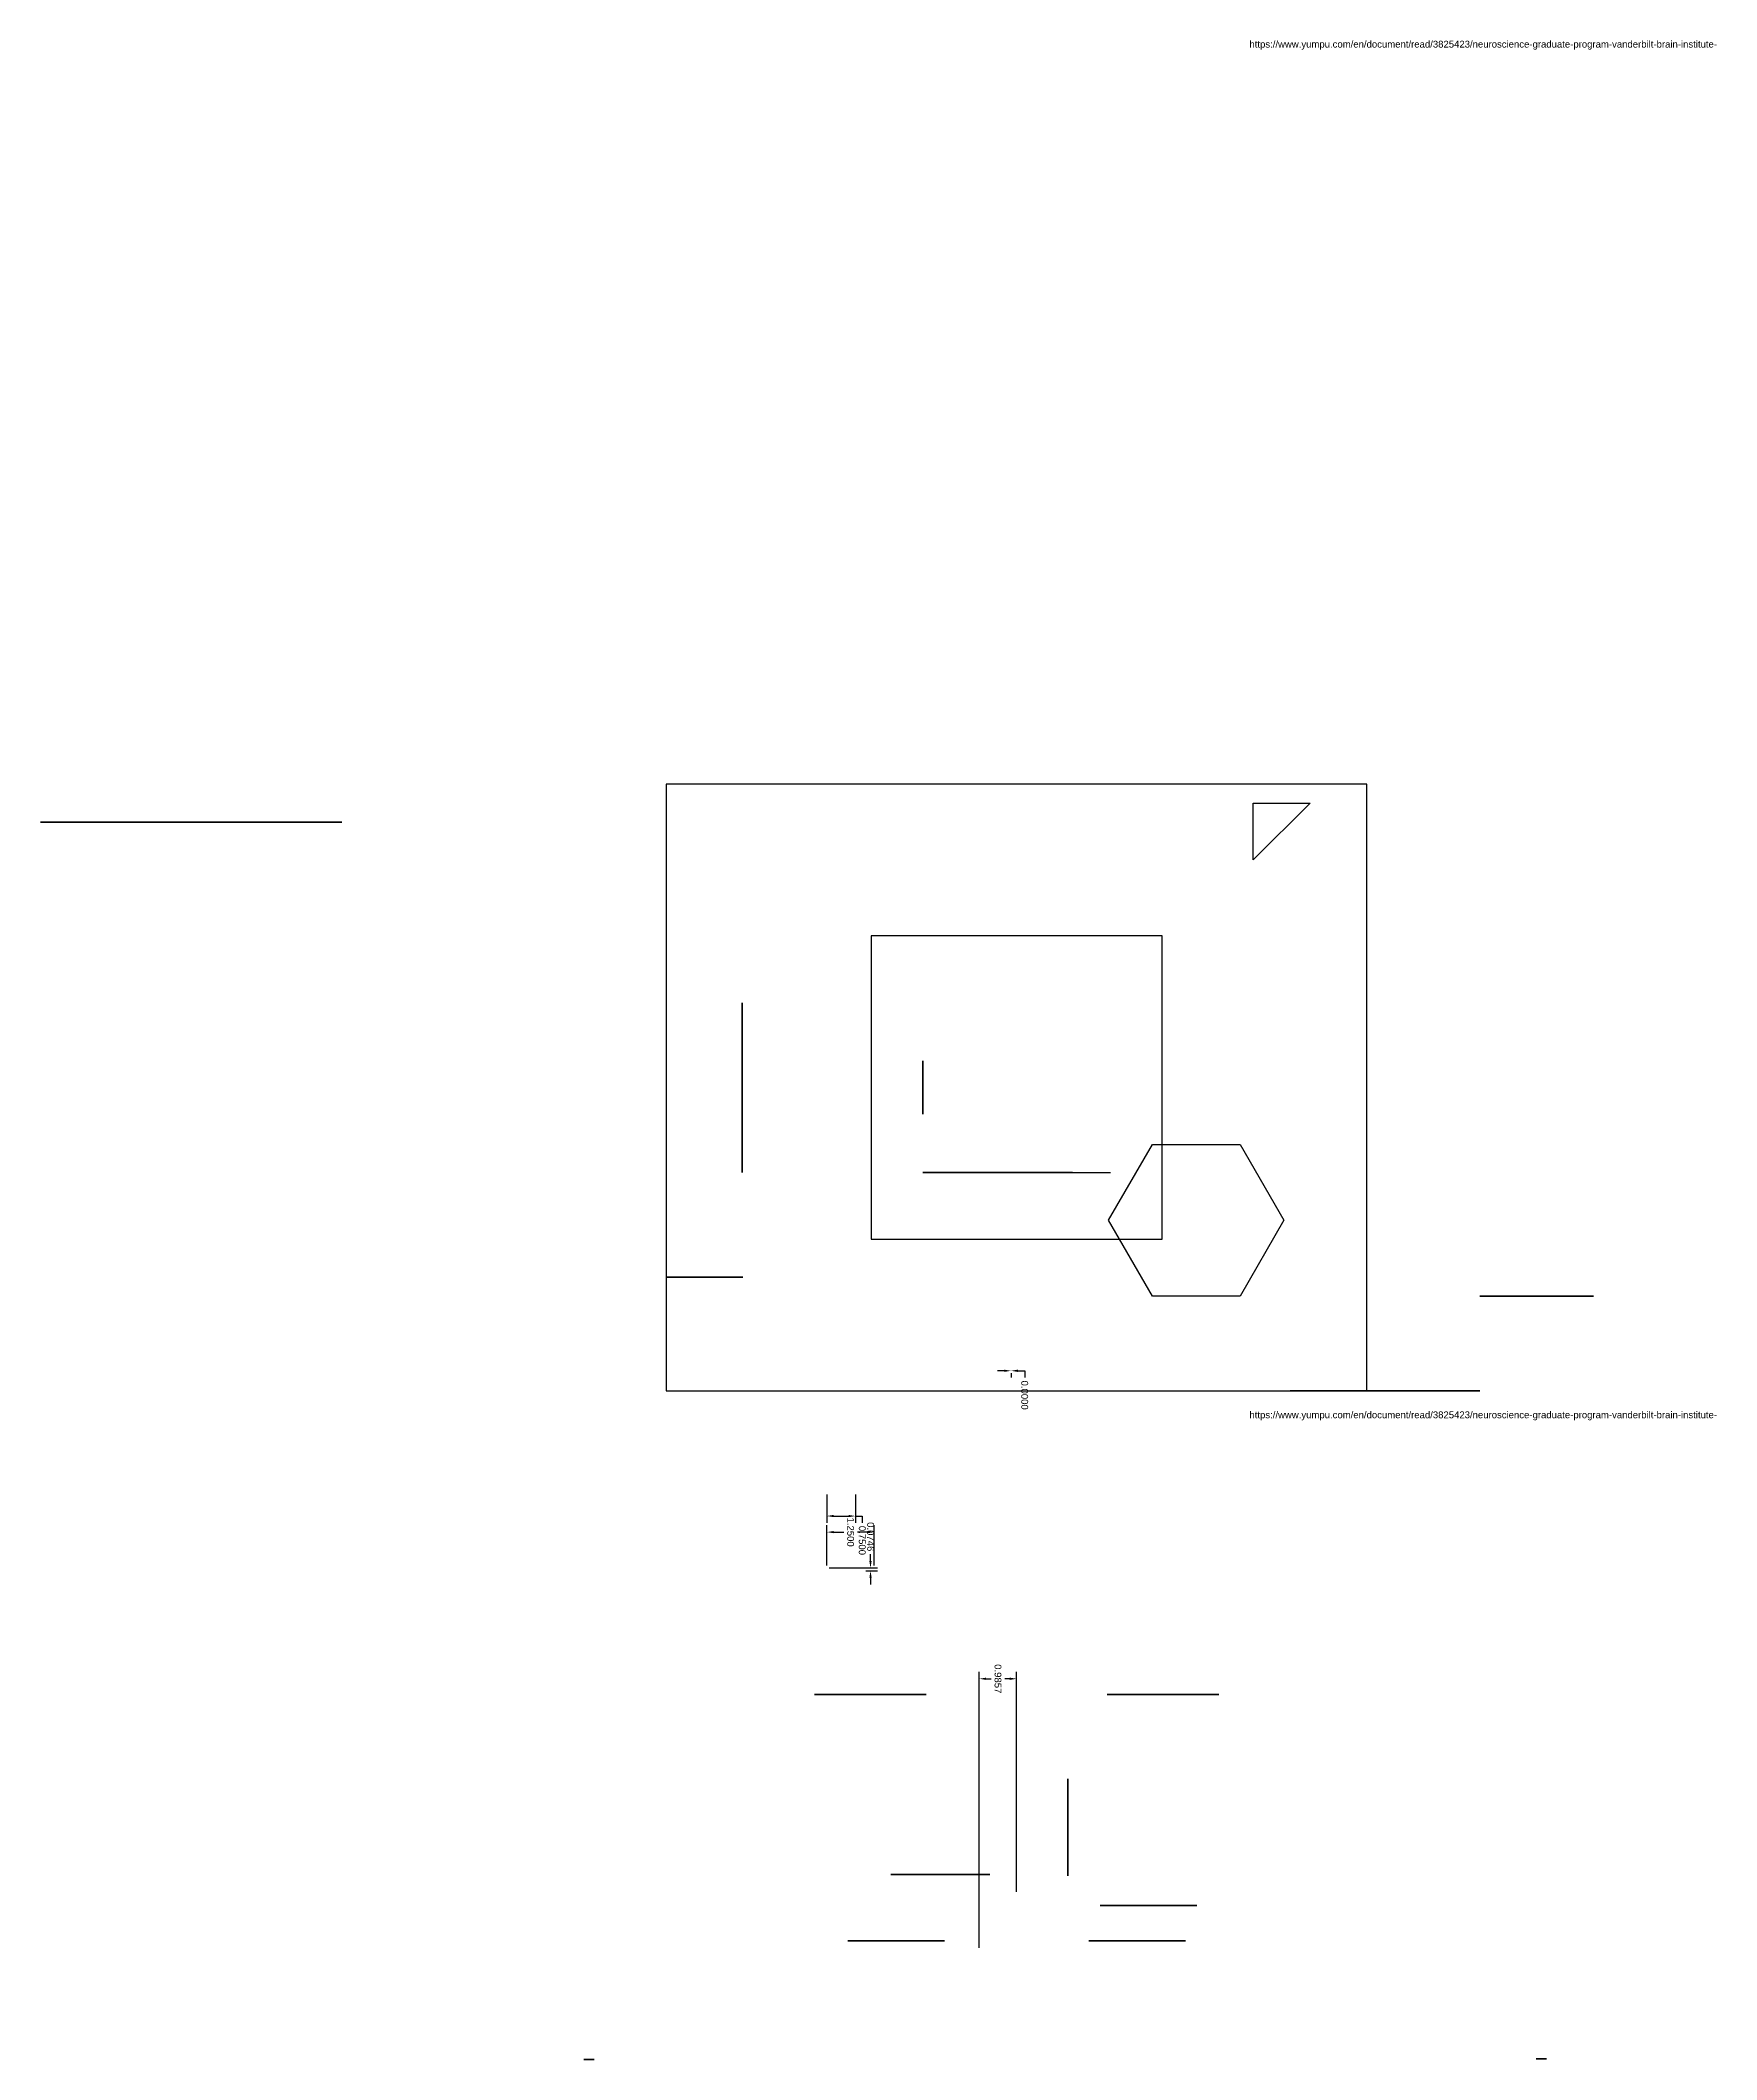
# Model space of a CAD drawing. Header units: millimetres. Extents: x -1019 to 12, y -26 to 366.
# Drawn here: x -31.9 to 12.3, y 22 to 75.3 of the extents above; entities that cross this region are included whole.
import ezdxf

# ---------------------------------------------------------------- set-up
doc = ezdxf.new("R2010")
doc.units = ezdxf.units.MM
doc.header["$MEASUREMENT"] = 0
doc.layers.add('M1.4 Hex Screw v3_Sketch3', color=7, linetype='Continuous')
doc.styles.get("Standard").update_dxf_attribs({"font": 'Arial.ttf'})
doc.dimstyles.get("Standard").update_dxf_attribs({"dimtxt": 0.18, "dimasz": 0.18, "dimexe": 0.18, "dimexo": 0.0625, "dimgap": 0.09, "dimtad": 0, "dimtih": 1, "dimtoh": 1, "dimdec": 4, "dimzin": 0, "dimdsep": 46, "dimtxsty": 'Standard', "dimcen": 0.09, "dimadec": 0, "dimazin": 0, "dimtfac": 1, "dimtdec": 4, "dimtofl": 0, "dimtmove": 0, "dimatfit": 3, "dimfxl": 1, "dimtolj": 1, "dimtzin": 0, "dimarcsym": 0})

msp = doc.modelspace()

# ---------------------------------------------------------------- texts
at = {"char_height": 0.18, "width": 12.91865279672579, "attachment_point": 1}
for insert in [(6.45553011967993e-09, 75.25706576198169), (3.360589874740092e-09, 39.11564895549431)]:
    msp.add_mtext('https://www.yumpu.com/en/document/read/3825423/neuroscience-graduate-program-vanderbilt-brain-institute-', dxfattribs=dict(at, insert=insert))

# ---------------------------------------------------------------- blocks, each defined once
blk = doc.blocks.new('*D8')
at = {"color": 0, "lineweight": -2, "transparency": 16777216}
for p, q in [((-11.1387057504822, 36.92523704985288), (-11.13870575048375, 36.1770919952414)), ((-10.38870575042399, 36.92523704985288), (-10.38870575042555, 36.17709199523984)), ((-10.95870575048338, 36.35709199524102), (-10.56870575042517, 36.35709199524021)), ((-10.38870575042517, 36.35709199523984), (-10.20870575042517, 36.35709199523946)), ((-10.20870575042517, 36.35709199523946), (-10.20870575042555, 36.17709199523946))]:
    blk.add_line(p, q, dxfattribs=at)
at = {"color": 0, "transparency": 16777216}
for points in [[(-10.95870575048332, 36.38709199524102), (-10.95870575048344, 36.32709199524102), (-11.13870575048338, 36.3570919952414)], [(-10.56870575042511, 36.38709199524021), (-10.56870575042523, 36.32709199524021), (-10.38870575042517, 36.35709199523984)]]:
    blk.add_solid(points, dxfattribs=at)
at = {"layer": 'Defpoints', "color": 0, "transparency": 16777216}
for p in [(-11.13870575048207, 36.98773704985287, 0.9999999999999574), (-10.38870575042387, 36.98773704985287, 0.9999999999999716), (-10.38870575042518, 36.35709199523983)]:
    blk.add_point(p, dxfattribs=at)
at = {"color": 0, "transparency": 16777216, "insert": (-10.20870575042651, 35.71377003071013), "char_height": 0.18, "attachment_point": 5, "rotation": 269.9999999998809}
blk.add_mtext('\\A1;0.7500', dxfattribs=at)
blk = doc.blocks.new('*D9')
at = {"color": 0, "lineweight": -2, "transparency": 16777216}
for p, q in [((-9.988705750378942, 35.16773704985048), (-9.988705750378568, 35.34773704985048)), ((-11.07620575042387, 34.98773704985274), (-9.808705750379316, 34.9877370498501)), ((-10.11008668214328, 34.91317456051623), (-9.80870575037947, 34.9131745605156)), ((-9.988705750379845, 34.73317456051598), (-9.988705750380218, 34.55317456051598))]:
    blk.add_line(p, q, dxfattribs=at)
at = {"color": 0, "transparency": 16777216}
for points in [[(-9.958705750378943, 35.16773704985042), (-10.01870575037894, 35.16773704985054), (-9.988705750379316, 34.98773704985048)], [(-9.958705750379846, 34.73317456051591), (-10.01870575037984, 34.73317456051604), (-9.98870575037947, 34.91317456051598)]]:
    blk.add_solid(points, dxfattribs=at)
at = {"layer": 'Defpoints', "color": 0, "transparency": 16777216}
for p in [(-11.13870575042387, 34.98773704985287, 0.9999999999999574), (-10.17258668214328, 34.91317456051636), (-9.988705750379316, 34.98773704985048)]:
    blk.add_point(p, dxfattribs=at)
at = {"color": 0, "transparency": 16777216, "insert": (-9.988705750377592, 35.81130458054626), "char_height": 0.18, "attachment_point": 5, "rotation": 269.9999999998809}
blk.add_mtext('\\A1;0.0746', dxfattribs=at)
blk = doc.blocks.new('*D10')
at = {"color": 0, "lineweight": -2, "transparency": 16777216}
for p, q in [((-11.13870575042373, 35.05023704985288), (-11.13870575042153, 36.11322977003363)), ((-10.9587057504219, 35.93322977003325), (-10.6956088883284, 35.9332297700327)), ((-10.0687057506551, 35.9332297700314), (-10.33180261274859, 35.93322977003195)), ((-9.888705750656934, 35.05023704988925), (-9.888705750654726, 36.11322977003103))]:
    blk.add_line(p, q, dxfattribs=at)
at = {"color": 0, "transparency": 16777216}
for points in [[(-10.95870575042184, 35.96322977003325), (-10.95870575042196, 35.90322977003325), (-11.1387057504219, 35.93322977003363)], [(-10.06870575065504, 35.9632297700314), (-10.06870575065516, 35.9032297700314), (-9.888705750655099, 35.93322977003103)]]:
    blk.add_solid(points, dxfattribs=at)
at = {"layer": 'Defpoints', "color": 0, "transparency": 16777216}
for p in [(-9.888705750655106, 35.93322977003102), (-11.13870575042387, 34.98773704985287, 0.9999999999999574), (-9.88870575065707, 34.98773704988925, 0.9999999999999574)]:
    blk.add_point(p, dxfattribs=at)
at = {"color": 0, "transparency": 16777216, "insert": (-10.5137057505385, 35.93322977003233), "char_height": 0.18, "attachment_point": 5, "rotation": 269.9999999998809}
blk.add_mtext('\\A1;1.2500', dxfattribs=at)
blk = doc.blocks.new('*D13')
at = {"color": 0, "lineweight": -2, "transparency": 16777216}
for p, q in [((-6.465060026250622, 40.18773704989317), (-6.645060026250623, 40.18773704989355)), ((-6.285060026250752, 40.12523704989434), (-6.285060026250997, 40.0077370498928)), ((-6.285060026250751, 40.12523704989434), (-6.285060026250996, 40.0077370498928)), ((-6.105060026250622, 40.18773704989243), (-5.925060026250621, 40.18773704989205)), ((-5.925060026250621, 40.18773704989205), (-5.925060026250995, 40.00773704989205))]:
    blk.add_line(p, q, dxfattribs=at)
at = {"color": 0, "transparency": 16777216}
for points in [[(-6.465060026250559, 40.21773704989317), (-6.465060026250685, 40.15773704989317), (-6.285060026250623, 40.1877370498928)], [(-6.105060026250559, 40.21773704989243), (-6.105060026250684, 40.15773704989243), (-6.285060026250622, 40.1877370498928)]]:
    blk.add_solid(points, dxfattribs=at)
at = {"layer": 'Defpoints', "color": 0, "transparency": 16777216}
for p in [(-6.28506002625063, 40.18773704989434), (-6.285060026250629, 40.18773704989434), (-6.285060026250629, 40.18773704989279)]:
    blk.add_point(p, dxfattribs=at)
at = {"color": 0, "transparency": 16777216, "insert": (-5.925060026251958, 39.54441508536271), "char_height": 0.18, "attachment_point": 5, "rotation": 269.9999999998809}
blk.add_mtext('\\A1;0.0000', dxfattribs=at)
blk = doc.blocks.new('*D51')
at = {"color": 0, "lineweight": -2, "transparency": 16777216}
for p, q in [((-7.122607977859957, 24.9681189581889), (-7.122607977648153, 32.24561533267509)), ((-6.942607977653393, 32.06561533266986), (-6.811648570710632, 32.06561533266605)), ((-6.316882888188063, 32.06561533265165), (-6.447842295130824, 32.06561533265545)), ((-6.136882888351495, 26.45016976575785), (-6.136882888182825, 32.24561533264641))]:
    blk.add_line(p, q, dxfattribs=at)
at = {"color": 0, "transparency": 16777216}
for points in [[(-6.94260797765252, 32.09561533266986), (-6.942607977654266, 32.03561533266986), (-7.122607977653392, 32.06561533267509)], [(-6.31688288818719, 32.09561533265165), (-6.316882888188936, 32.03561533265164), (-6.136882888188063, 32.06561533264641)]]:
    blk.add_solid(points, dxfattribs=at)
at = {"layer": 'Defpoints', "color": 0, "transparency": 16777216}
for p in [(-7.122607977653392, 32.06561533267509), (-6.136882888353313, 26.38766976575785, -16.51166514694792), (-7.122607977861776, 24.9056189581889, -16.51166514694793)]:
    blk.add_point(p, dxfattribs=at)
at = {"color": 0, "transparency": 16777216, "insert": (-6.629745432920728, 32.06561533266075), "char_height": 0.18, "attachment_point": 5, "rotation": 269.99999999833244}
blk.add_mtext('\\A1;0.9857', dxfattribs=at)

# ---------------------------------------------------------------- dimensions: what is measured, and where the dimension line sits
for p1, p2, distance, picture, middle in [((-6.285060026250633, 40.18773704989435, -96.75970688692452), (-6.285060026250632, 40.18773704989435, -96.75970688692452), -1.5631940186722204e-12, '*D13', (-5.925060026251972, 39.54441508536271, -96.75970688693565)), ((-11.13870575048208, 36.98773704985288, -95.75970688693569), (-10.38870575042387, 36.98773704985288, -95.75970688693567), -0.6306450546130549, '*D8', (-10.20870575042652, 35.71377003071012, -96.75970688693565))]:
    dim = msp.add_aligned_dim(p1=p1, p2=p2, distance=distance, dimstyle='Standard')
    dim.commit()
    dim.dimension.update_dxf_attribs({"geometry": picture, "text_midpoint": middle})
dim = msp.add_linear_dim(base=(-9.888705750655106, 35.93322977003102, -96.75970688693565), p1=(-11.13870575042387, 34.98773704985288, -95.75970688693569), p2=(-9.888705750657074, 34.98773704988926, -95.75970688693569), dimstyle='Standard')
dim.commit()
dim.dimension.update_dxf_attribs({"geometry": '*D10', "text_midpoint": (-10.51370575053851, 35.93322977003232, -96.75970688693565)})
for base, p1, p2, angle, picture, middle in [((-9.988705750379316, 34.98773704985048, -96.75970688693565), (-10.17258668214328, 34.91317456051637, -96.75970688693573), (-11.13870575042387, 34.98773704985288, -95.75970688693569), 269.9999999998809, '*D9', (-9.988705750377605, 35.81130458054625, -96.75970688693565)), ((-7.122607977653392, 32.06561533267509, 21.01166514694796), (-6.136882888353313, 26.38766976575785, 4.500000000000043), (-7.122607977861776, 24.9056189581889, 4.500000000000028), 359.9999999983325, '*D51', (-6.629745432920734, 32.06561533266075, 21.01166514694796))]:
    dim = msp.add_linear_dim(base=base, p1=p1, p2=p2, angle=angle, dimstyle='Standard')
    dim.commit()
    dim.dimension.update_dxf_attribs({"geometry": picture, "text_midpoint": middle})

# ---------------------------------------------------------------- linework, layer by layer
for p, q in [((0.09758786639931588, 53.65561895827625, -19.41984195803353), (0.09758786644297196, 55.15561895827625, -19.41984195803353)), ((0.09758786644297196, 55.15561895827625, -19.41984195803353), (1.597587866442972, 55.15561895823259, -19.41984195804475)), ((1.597587866442972, 55.15561895823259, -19.41984195804475), (0.09758786639930855, 53.65561895827626, -19.41984195803353)), ((-13.37135364310597, 49.57261895818894, -36.79111429022402), (-13.37135364310598, 49.89211895818893, -36.45041223093148)), ((-13.37135364310598, 49.89211895818893, -36.45041223093148), (-13.37135364310598, 49.89211895818892, -41.75464316180356)), ((-13.37135364310598, 49.89211895818892, -41.75464316180356), (-13.37135364310597, 49.57261895818893, -41.41394110251102)), ((-13.37135364310597, 45.73861895818892, -36.79111429022401), (-13.37135364310597, 49.57261895818894, -36.79111429022402)), ((-13.37135364310597, 49.57261895818893, -41.41394110251102), (-13.37135364310597, 45.73861895818892, -41.413941102511)), ((-13.37135364310597, 45.73861895818892, -36.79111429022401), (-13.37135364310597, 49.57261895818894, -36.79111429022402)), ((-13.37135364310596, 45.41911895818893, -36.4504122309315), (-13.37135364310597, 45.73861895818892, -36.79111429022401)), ((-13.37135364310597, 45.73861895818892, -41.413941102511), (-13.37135364310596, 45.41911895818892, -41.75464316180355)), ((-13.37135364310596, 45.41911895818893, -36.4504122309315), (-13.37135364310597, 45.73861895818892, -36.79111429022401))]:
    msp.add_line(p, q)
at = {"extrusion": (-1.224646799147353e-16, -1, -6.954553430380827e-110)}
for p, q in [((-7.663882888353299, 45.41911895818894, -37.40372617303711), (-8.613229758214999, 45.41911895818894, -37.40372617303711)), ((-8.613229758214999, 45.41911895818894, -37.40372617303711), (-8.609882888353354, 45.41911895818893, -41.75464316180353)), ((-8.609882888353354, 45.41911895818893, -41.75464316180353), (-3.663882888353299, 45.41911895818893, -41.75464316180353)), ((-4.663882888353299, 45.41911895818894, -40.15372617303711), (-7.663882888353299, 45.41911895818894, -40.15372617303711)), ((-7.663882888353299, 45.41911895818894, -40.15372617303711), (-7.663882888353299, 45.41911895818894, -37.40372617303711))]:
    msp.add_line(p, q, dxfattribs=at)
at = {"extrusion": (1, 0, 0)}
msp.add_line((6.071011434196521, 39.65561895818892, -17.83940954138473), (6.071011434196521, 39.65561895818892, -19.83940954138473), dxfattribs=at)
at = {"extrusion": (4.258435799007562e-126, 6.954553430380827e-110, -1), "elevation": 19.41984195805597}
msp.add_lwpolyline([(-3.097587866399316, 55.65561895818893), (15.37135364310596, 55.65561895818894), (15.37135364310596, 39.65561895818893), (-3.097587866399314, 39.65561895818892)], close=True, dxfattribs=at)
at = {"extrusion": (9.49356018647259e-16, 1, -4.70197740328915e-38), "elevation": 54.65561895818893}
msp.add_lwpolyline([(24.56461570786234, -43.13311098166264), (31.23261570786231, -43.13311098166265), (31.87161570786234, -43.81451510024772), (31.87161570786232, -33.20605323850369), (31.23261570786232, -33.88745735708879), (24.56461570786232, -33.88745735708876), (24.56461570786231, -33.88745735708876), (23.92561570786232, -33.20605323850369), (23.92561570786233, -43.81451510024774)], close=True, dxfattribs=at)
at = {"elevation": -43.7253545086545}
msp.add_lwpolyline([(-9.970882888353374, 43.65561895818893), (-2.302882888353395, 43.65561895818893), (-2.302882888353395, 51.65561895818893), (-9.970882888353373, 51.65561895818893)], close=True, dxfattribs=at)
at = {"extrusion": (4.51070391528675e-15, -3.740072955125578e-30, -1), "elevation": 30.78521343467081}
msp.add_lwpolyline([(2.557112671467414, 42.15561895724486), (3.711813209846666, 44.15561895724486), (2.557112671467415, 46.15561895724486), (0.2477115947089133, 46.15561895724486), (-0.9069889436703402, 44.15561895724486), (0.2477115947089117, 42.15561895724486)], close=True, dxfattribs=at)
at = {"extrusion": (1.224646799147353e-16, 1, 6.954553430380827e-110), "elevation": 42.15561895818894}
msp.add_lwpolyline([(-6.071011434196516, -15.83940954138473), (-9.071011434196516, -15.83940954138473), (-9.071011434196516, -19.83940954138473), (-6.071011434196516, -19.83940954138473)], close=True, dxfattribs=at)
at = {"extrusion": (0, -1, 0)}
for points, elevation in [([(1.071011434196521, -22.83940954138473), (6.071011434196521, -22.83940954138473), (6.071011434196521, -17.83940954138473), (1.071011434196521, -17.83940954138473)], -39.65561895818892), ([(-10.72601626945932, -9.580988212700666), (-11.4621378626761, -10.85598821270066), (-10.72601626945934, -12.13098821270067), (-9.253773083025791, -12.13098821270067), (-8.517651489809012, -10.85598821270068), (-9.253773083025777, -9.580988212700674)], -31.65561895818891), ([(-3.01251815928233, -9.580988212700698), (-3.748639752499109, -10.85598821270069), (-3.012518159282344, -12.1309882127007), (-1.540274972848799, -12.13098821270071), (-0.8041533796320195, -10.85598821270071), (-1.540274972848785, -9.580988212700706)], -31.65561895818891), ([(-6.902255453500214, -38.32124586911894), (-8.177255453500212, -37.58512427590216), (-9.45225545350021, -38.32124586911893), (-9.45225545350021, -39.79348905555248), (-8.177255453500212, -40.52961064876926), (-6.902255453500214, -39.79348905555248)], -26.90561895818893), ([(-6.847529628869822, -38.32124586911895), (-8.12252962886982, -37.58512427590217), (-9.397529628869819, -38.32124586911895), (-9.397529628869819, -39.79348905555249), (-8.12252962886982, -40.52961064876927), (-6.847529628869822, -39.7934890555525)], -26.90561895818892), ([(-1.68396600233321, -38.32124586911894), (-2.958966002333209, -37.58512427590216), (-4.233966002333207, -38.32124586911893), (-4.233966002333207, -39.79348905555248), (-2.958966002333209, -40.52961064876926), (-1.68396600233321, -39.79348905555248)], -25.15561895818895)]:
    msp.add_lwpolyline(points, close=True, dxfattribs=dict(at, elevation=elevation))
at = {"extrusion": (1, -2.894544624645789e-11, 8.073275811492258e-12), "elevation": -4.785060027930819}
msp.add_lwpolyline([(28.14846546821047, -78.66970221026823), (26.87346546821047, -79.40582380348499), (26.87346546821047, -80.87806698991854), (28.14846546821046, -81.61418858313532), (29.42346546821047, -80.87806698991855), (29.42346546821047, -79.405823803485)], close=True, dxfattribs=at)
at = {"extrusion": (2.910401415326955e-11, 1, -2.176409975134586e-22), "elevation": 26.08547821766365}
msp.add_lwpolyline([(2.664053188308073, -78.77661588044272), (1.389053188313577, -79.51273747366902), (1.389053188324583, -80.98498066010256), (2.664053188330085, -81.72110225330981), (3.939053188324582, -80.98498066008351), (3.939053188313578, -79.51273747364996)], close=True, dxfattribs=at)
at = {"extrusion": (-5.82077508923268e-11, -1, 4.354628738946738e-22), "elevation": -25.15561895783173}
msp.add_lwpolyline([(-10.58979977641659, -38.32124586905231), (-9.314799776405573, -37.58512427585461), (-8.039799776416588, -38.32124586909046), (-8.039799776438619, -39.79348905552401), (-9.31479977644963, -40.52961064872171), (-10.58979977643861, -39.79348905548586)], close=True, dxfattribs=at)
at = {"extrusion": (-1, 1.224646799147353e-16, 1.232595164407831e-32)}
msp.add_circle((-47.65561895818894, -39.83532664597925, 8.60988288835336), 0.7000000000000001, dxfattribs=at)
at = {"extrusion": (0, -1, 0)}
for centre, radius in [((-14.35478995067797, -20.41970477069237, -42.65561895818894), 0.9999999999999982), ((2.097587866399317, -20.41970477069237, -39.65561895818892), 0.9999866278459918)]:
    msp.add_circle(centre, radius, dxfattribs=at)
at = {"layer": 'M1.4 Hex Screw v3_Sketch3', "extrusion": (3.368689641308101e-57, -1, 1.520733355623191e-29)}
for centre, radius in [((-17.41154108384766, -881.8642684628153, -22.02410416964413), 0.137), ((-17.41154108384766, -881.8642684628153, -22.02410416964413), 0.07), ((7.694475607803216, -917.279009702309, -22.04410416964413), 0.137), ((7.694475607803216, -917.279009702309, -22.04410416964413), 0.07)]:
    msp.add_circle(centre, radius, dxfattribs=at)

msp.set_redraw_order([(e.dxf.handle, doc.entitydb.next_handle()) for e in msp.query("TEXT MTEXT ATTDEF DIMENSION ARC_DIMENSION")])  # texts and dimensions are drawn at this point

doc.saveas('drawing.dxf')
